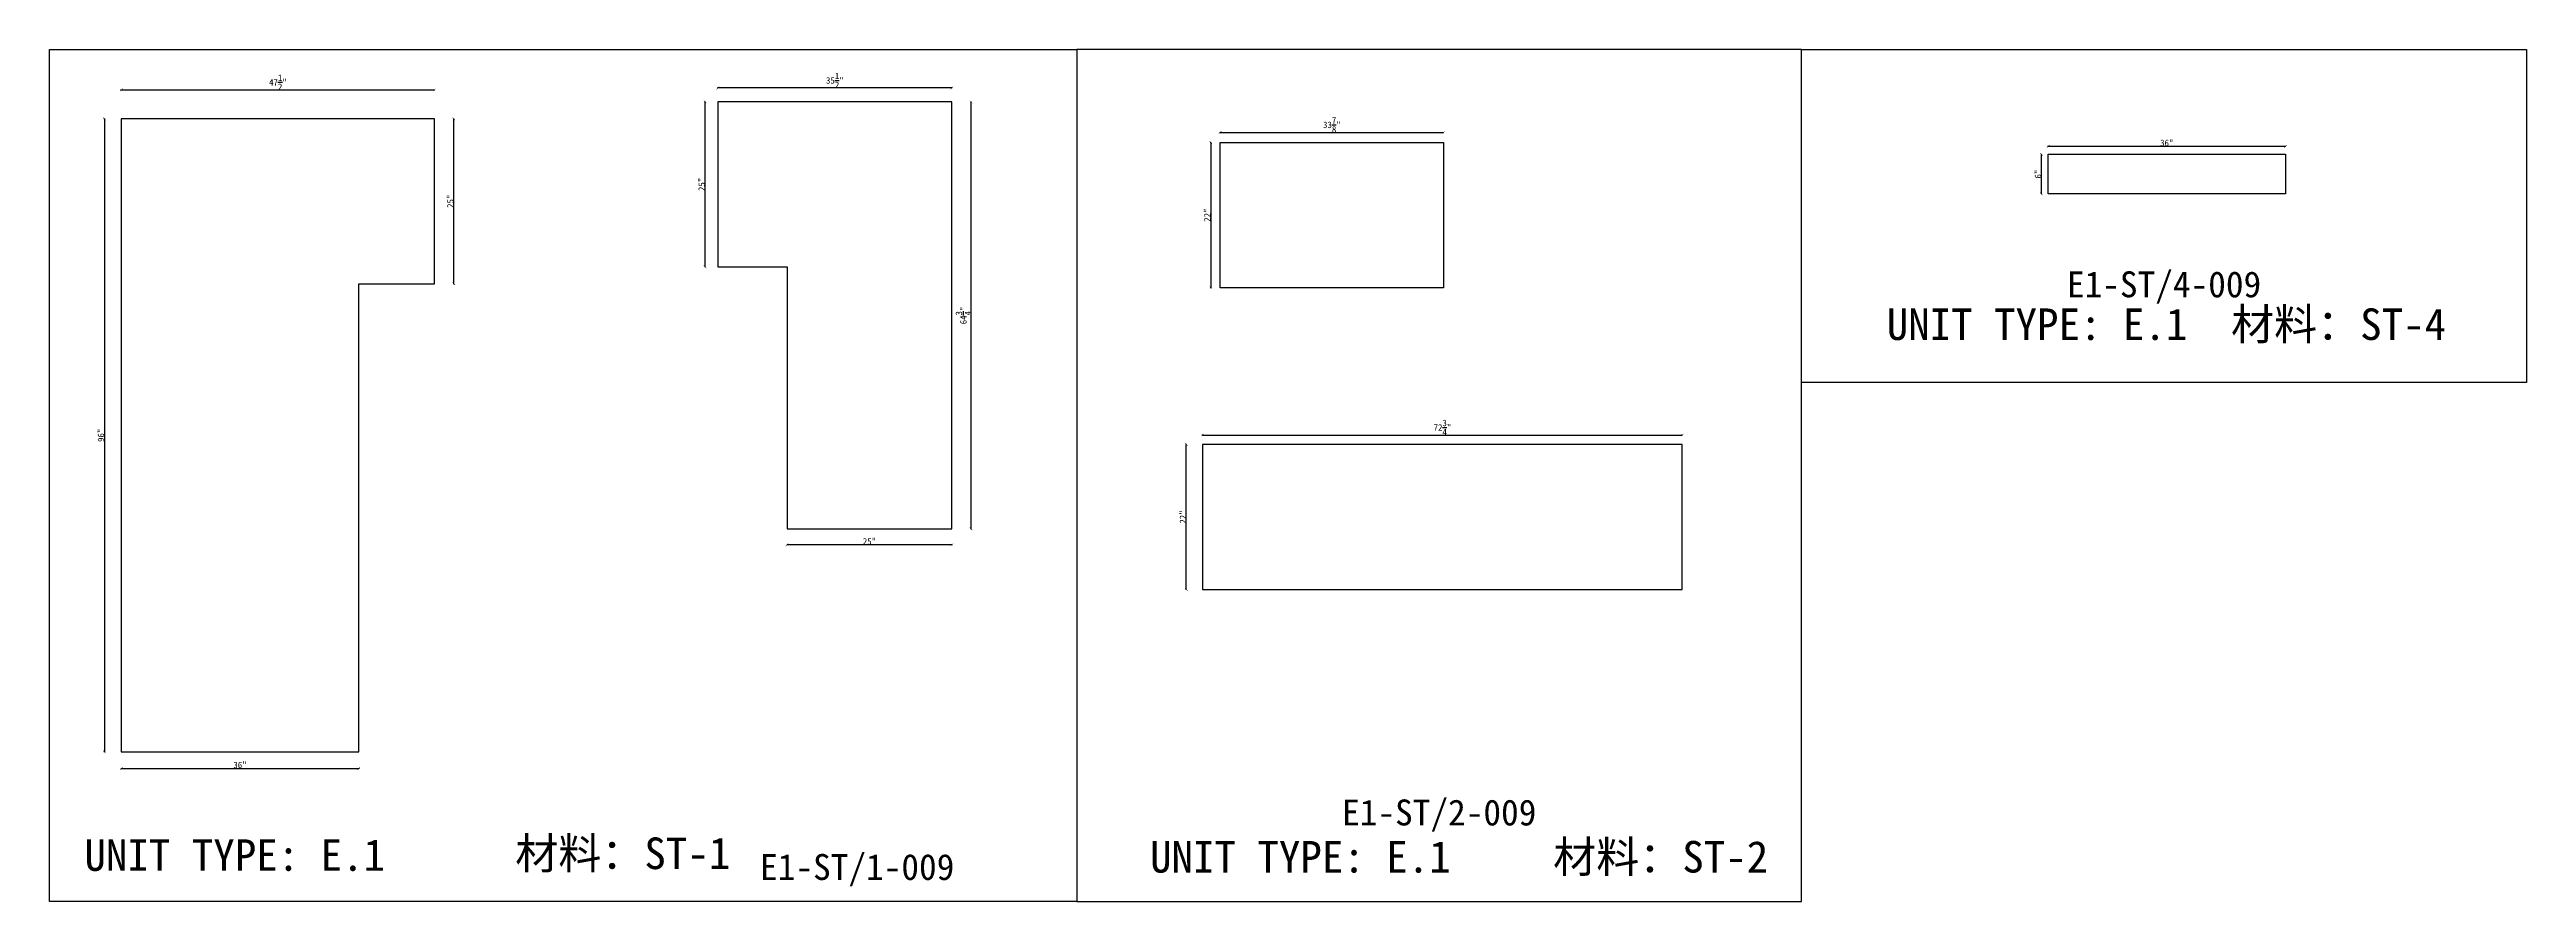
# Model space of a CAD drawing. Header units: millimetres. Extents: x -46966 to 138077, y -48408 to 2116.
# Drawn here: x -46966 to -37426, y -27305 to -24023 of the extents above; entities that cross this region are included whole.
import ezdxf
from ezdxf.enums import TextEntityAlignment as Align

# ---------------------------------------------------------------- set-up
doc = ezdxf.new("R2010")
doc.units = ezdxf.units.MM
doc.layers.add('PART_NUMBER', color=3, linetype='Continuous')
doc.styles.add('样式 1', font='')
doc.styles.get('样式 1').set_extended_font_data('NSimSun')
doc.dimstyles.new('副本 ISO-25', dxfattribs={"dimtxt": 25, "dimasz": 10, "dimexe": 1.5, "dimexo": 0.5, "dimtad": 1, "dimlfac": 0.03937, "dimlunit": 5, "dimtxsty": '样式 1', "dimblk": 'ARCHTICK', "dimcen": 2.5, "dimclrd": 256, "dimclrt": 1, "dimazin": 3, "dimtfac": 1, "dimtmove": 0, "dimatfit": 3, "dimfxlon": 1})

msp = doc.modelspace()

# ---------------------------------------------------------------- texts
at = {"style": '样式 1'}
for s, p in [('UNIT TYPE: E.1', (-39889.784, -25141.728)), ('材料：ST-4', (-38563.503, -25141.728)), ('UNIT TYPE: E.1', (-46831.71, -27186.756)), ('材料：ST-1', (-45172.423, -27180.101)), ('UNIT TYPE: E.1', (-42727.3, -27193.534)), ('材料：ST-2', (-41174.575, -27193.534))]:
    msp.add_text(s, height=121.5865, dxfattribs=at).set_placement(p)
at = {"layer": 'PART_NUMBER', "color": 3, "style": '样式 1'}
for s, p in [('E1-ST/4-009', (-38821.402, -24927.401)), ('E1-ST/2-009', (-41613.276, -26962.06)), ('E1-ST/1-009', (-43855.158, -27172.06))]:
    msp.add_text(s, height=100, dxfattribs=at).set_placement(p, align=Align.MIDDLE_CENTER)

# ---------------------------------------------------------------- blocks, each defined once
blk = doc.blocks.new('_ArchTick')
at = {"color": 0, "linetype": 'ByBlock', "const_width": 0.15}
blk.add_lwpolyline([(-0.5, -0.5), (0.5, 0.5)], dxfattribs=at)
blk = doc.blocks.new('*D124')
at = {"color": 0, "lineweight": -2, "transparency": 16777216}
for p, q in [((-44392.2, -24171.9), (-44392.2, -24169.4)), ((-43490.5, -24171.9), (-43490.5, -24169.4))]:
    blk.add_line(p, q, dxfattribs=at)
at = {"lineweight": -2, "transparency": 16777216}
blk.add_line((-43490.5, -24170.9), (-44392.2, -24170.9), dxfattribs=at)
at = {"layer": 'Defpoints', "color": 0, "transparency": 16777216}
for p in [(-44392.2, -24170.9), (-44392.2, -24224.9), (-43490.5, -24224.9)]:
    blk.add_point(p, dxfattribs=at)
at = {"lineweight": -2, "transparency": 16777216, "xscale": 10, "yscale": 10, "zscale": 10, "rotation": 180}
blk.add_blockref('_ArchTick', (-44392.2, -24170.9), dxfattribs=at)
at = {"lineweight": -2, "transparency": 16777216, "xscale": 10, "yscale": 10, "zscale": 10}
blk.add_blockref('_ArchTick', (-43490.5, -24170.9), dxfattribs=at)
at = {"color": 1, "transparency": 16777216, "insert": (-43941.3, -24141.9), "char_height": 25, "attachment_point": 5, "style": '样式 1'}
blk.add_mtext('\\A1;35{\\H1x;\\S1/2;}"', dxfattribs=at)
blk = doc.blocks.new('*D125')
at = {"color": 0, "lineweight": -2, "transparency": 16777216}
for p, q in [((-43418, -24224.9), (-43415.5, -24224.9)), ((-43418, -25869.6), (-43415.5, -25869.6))]:
    blk.add_line(p, q, dxfattribs=at)
at = {"lineweight": -2, "transparency": 16777216}
blk.add_line((-43417, -24224.9), (-43417, -25869.6), dxfattribs=at)
at = {"layer": 'Defpoints', "color": 0, "transparency": 16777216}
for p in [(-43490.5, -24224.9), (-43490.5, -25869.6), (-43417, -25869.6)]:
    blk.add_point(p, dxfattribs=at)
at = {"lineweight": -2, "transparency": 16777216, "xscale": 10, "yscale": 10, "zscale": 10}
for p, rotation in [((-43417, -24224.9), 90), ((-43417, -25869.6), 270)]:
    blk.add_blockref('_ArchTick', p, dxfattribs=dict(at, rotation=rotation))
at = {"color": 1, "transparency": 16777216, "insert": (-43446.1, -25047.2), "char_height": 25, "attachment_point": 5, "rotation": 90, "style": '样式 1'}
blk.add_mtext('\\A1;64{\\H1x;\\S3/4;}"', dxfattribs=at)
blk = doc.blocks.new('*D126')
at = {"color": 0, "lineweight": -2, "transparency": 16777216}
for p, q in [((-44125.5, -25929.8), (-44125.5, -25932.3)), ((-43490.5, -25929.8), (-43490.5, -25932.3))]:
    blk.add_line(p, q, dxfattribs=at)
at = {"lineweight": -2, "transparency": 16777216}
blk.add_line((-43490.5, -25930.8), (-44125.5, -25930.8), dxfattribs=at)
at = {"layer": 'Defpoints', "color": 0, "transparency": 16777216}
for p in [(-44125.5, -25869.6), (-44125.5, -25930.8), (-43490.5, -25869.6)]:
    blk.add_point(p, dxfattribs=at)
at = {"lineweight": -2, "transparency": 16777216, "xscale": 10, "yscale": 10, "zscale": 10, "rotation": 180}
blk.add_blockref('_ArchTick', (-44125.5, -25930.8), dxfattribs=at)
at = {"lineweight": -2, "transparency": 16777216, "xscale": 10, "yscale": 10, "zscale": 10}
blk.add_blockref('_ArchTick', (-43490.5, -25930.8), dxfattribs=at)
at = {"color": 1, "transparency": 16777216, "insert": (-43808, -25917.7), "char_height": 25, "attachment_point": 5, "style": '样式 1'}
blk.add_mtext('\\A1;25"', dxfattribs=at)
blk = doc.blocks.new('*D127')
at = {"color": 0, "lineweight": -2, "transparency": 16777216}
for p, q in [((-44440.2, -24224.9), (-44442.7, -24224.9)), ((-44440.2, -24859.9), (-44442.7, -24859.9))]:
    blk.add_line(p, q, dxfattribs=at)
at = {"lineweight": -2, "transparency": 16777216}
blk.add_line((-44441.2, -24859.9), (-44441.2, -24224.9), dxfattribs=at)
at = {"layer": 'Defpoints', "color": 0, "transparency": 16777216}
for p in [(-44441.2, -24224.9), (-44392.2, -24224.9), (-44392.2, -24859.9)]:
    blk.add_point(p, dxfattribs=at)
at = {"lineweight": -2, "transparency": 16777216, "xscale": 10, "yscale": 10, "zscale": 10}
for p, rotation in [((-44441.2, -24224.9), 90), ((-44441.2, -24859.9), 270)]:
    blk.add_blockref('_ArchTick', p, dxfattribs=dict(at, rotation=rotation))
at = {"color": 1, "transparency": 16777216, "insert": (-44454.3, -24542.4), "char_height": 25, "attachment_point": 5, "rotation": 90, "style": '样式 1'}
blk.add_mtext('\\A1;25"', dxfattribs=at)
blk = doc.blocks.new('*D114')
at = {"color": 0, "lineweight": -2, "transparency": 16777216}
for p, q in [((-46689.7, -24179.1), (-46689.7, -24176.6)), ((-45483.2, -24179.1), (-45483.2, -24176.6))]:
    blk.add_line(p, q, dxfattribs=at)
at = {"lineweight": -2, "transparency": 16777216}
blk.add_line((-46689.7, -24178.1), (-45483.2, -24178.1), dxfattribs=at)
at = {"layer": 'Defpoints', "color": 0, "transparency": 16777216}
for p in [(-45483.2, -24178.1), (-46689.7, -24289.9), (-45483.2, -24289.9)]:
    blk.add_point(p, dxfattribs=at)
at = {"lineweight": -2, "transparency": 16777216, "xscale": 10, "yscale": 10, "zscale": 10, "rotation": 180}
blk.add_blockref('_ArchTick', (-46689.7, -24178.1), dxfattribs=at)
at = {"lineweight": -2, "transparency": 16777216, "xscale": 10, "yscale": 10, "zscale": 10}
blk.add_blockref('_ArchTick', (-45483.2, -24178.1), dxfattribs=at)
at = {"color": 1, "transparency": 16777216, "insert": (-46086.4, -24149.1), "char_height": 25, "attachment_point": 5, "style": '样式 1'}
blk.add_mtext('\\A1;47{\\H1x;\\S1/2;}"', dxfattribs=at)
blk = doc.blocks.new('*D115')
at = {"color": 0, "lineweight": -2, "transparency": 16777216}
for p, q in [((-46753.9, -24289.9), (-46756.4, -24289.9)), ((-46753.9, -26728.3), (-46756.4, -26728.3))]:
    blk.add_line(p, q, dxfattribs=at)
at = {"lineweight": -2, "transparency": 16777216}
blk.add_line((-46754.9, -24289.9), (-46754.9, -26728.3), dxfattribs=at)
at = {"layer": 'Defpoints', "color": 0, "transparency": 16777216}
for p in [(-46689.7, -24289.9), (-46754.9, -26728.3), (-46689.7, -26728.3)]:
    blk.add_point(p, dxfattribs=at)
at = {"lineweight": -2, "transparency": 16777216, "xscale": 10, "yscale": 10, "zscale": 10}
for p, rotation in [((-46754.9, -24289.9), 90), ((-46754.9, -26728.3), 270)]:
    blk.add_blockref('_ArchTick', p, dxfattribs=dict(at, rotation=rotation))
at = {"color": 1, "transparency": 16777216, "insert": (-46768, -25509.1), "char_height": 25, "attachment_point": 5, "rotation": 90, "style": '样式 1'}
blk.add_mtext('\\A1;96"', dxfattribs=at)
blk = doc.blocks.new('*D116')
at = {"color": 0, "lineweight": -2, "transparency": 16777216}
for p, q in [((-46689.7, -26791.5), (-46689.7, -26794)), ((-45775.3, -26791.5), (-45775.3, -26794))]:
    blk.add_line(p, q, dxfattribs=at)
at = {"lineweight": -2, "transparency": 16777216}
blk.add_line((-46689.7, -26792.5), (-45775.3, -26792.5), dxfattribs=at)
at = {"layer": 'Defpoints', "color": 0, "transparency": 16777216}
for p in [(-46689.7, -26728.3), (-45775.3, -26728.3), (-45775.3, -26792.5)]:
    blk.add_point(p, dxfattribs=at)
at = {"lineweight": -2, "transparency": 16777216, "xscale": 10, "yscale": 10, "zscale": 10, "rotation": 180}
blk.add_blockref('_ArchTick', (-46689.7, -26792.5), dxfattribs=at)
at = {"lineweight": -2, "transparency": 16777216, "xscale": 10, "yscale": 10, "zscale": 10}
blk.add_blockref('_ArchTick', (-45775.3, -26792.5), dxfattribs=at)
at = {"color": 1, "transparency": 16777216, "insert": (-46232.5, -26779.3), "char_height": 25, "attachment_point": 5, "style": '样式 1'}
blk.add_mtext('\\A1;36"', dxfattribs=at)
blk = doc.blocks.new('*D117')
at = {"color": 0, "lineweight": -2, "transparency": 16777216}
for p, q in [((-45410.2, -24289.9), (-45407.7, -24289.9)), ((-45410.2, -24924.9), (-45407.7, -24924.9))]:
    blk.add_line(p, q, dxfattribs=at)
at = {"lineweight": -2, "transparency": 16777216}
blk.add_line((-45409.2, -24924.9), (-45409.2, -24289.9), dxfattribs=at)
at = {"layer": 'Defpoints', "color": 0, "transparency": 16777216}
for p in [(-45483.2, -24289.9), (-45409.2, -24289.9), (-45483.2, -24924.9)]:
    blk.add_point(p, dxfattribs=at)
at = {"lineweight": -2, "transparency": 16777216, "xscale": 10, "yscale": 10, "zscale": 10}
for p, rotation in [((-45409.2, -24289.9), 90), ((-45409.2, -24924.9), 270)]:
    blk.add_blockref('_ArchTick', p, dxfattribs=dict(at, rotation=rotation))
at = {"color": 1, "transparency": 16777216, "insert": (-45422.3, -24607.4), "char_height": 25, "attachment_point": 5, "rotation": 90, "style": '样式 1'}
blk.add_mtext('\\A1;25"', dxfattribs=at)
blk = doc.blocks.new('*D118')
at = {"color": 0, "lineweight": -2, "transparency": 16777216}
for p, q in [((-42457, -24343.1), (-42457, -24340.6)), ((-41596.5, -24343.1), (-41596.5, -24340.6))]:
    blk.add_line(p, q, dxfattribs=at)
at = {"lineweight": -2, "transparency": 16777216}
blk.add_line((-42457, -24342.1), (-41596.5, -24342.1), dxfattribs=at)
at = {"layer": 'Defpoints', "color": 0, "transparency": 16777216}
for p in [(-42457, -24381.5), (-41596.5, -24342.1), (-41596.5, -24381.5)]:
    blk.add_point(p, dxfattribs=at)
at = {"lineweight": -2, "transparency": 16777216, "xscale": 10, "yscale": 10, "zscale": 10, "rotation": 180}
blk.add_blockref('_ArchTick', (-42457, -24342.1), dxfattribs=at)
at = {"lineweight": -2, "transparency": 16777216, "xscale": 10, "yscale": 10, "zscale": 10}
blk.add_blockref('_ArchTick', (-41596.5, -24342.1), dxfattribs=at)
at = {"color": 1, "transparency": 16777216, "insert": (-42026.8, -24313), "char_height": 25, "attachment_point": 5, "style": '样式 1'}
blk.add_mtext('\\A1;33{\\H1x;\\S7/8;}"', dxfattribs=at)
blk = doc.blocks.new('*D119')
at = {"color": 0, "lineweight": -2, "transparency": 16777216}
for p, q in [((-42492.6, -24381.5), (-42495.1, -24381.5)), ((-42492.6, -24940.3), (-42495.1, -24940.3))]:
    blk.add_line(p, q, dxfattribs=at)
at = {"lineweight": -2, "transparency": 16777216}
blk.add_line((-42493.6, -24381.5), (-42493.6, -24940.3), dxfattribs=at)
at = {"layer": 'Defpoints', "color": 0, "transparency": 16777216}
for p in [(-42457, -24381.5), (-42493.6, -24940.3), (-42457, -24940.3)]:
    blk.add_point(p, dxfattribs=at)
at = {"lineweight": -2, "transparency": 16777216, "xscale": 10, "yscale": 10, "zscale": 10}
for p, rotation in [((-42493.6, -24381.5), 90), ((-42493.6, -24940.3), 270)]:
    blk.add_blockref('_ArchTick', p, dxfattribs=dict(at, rotation=rotation))
at = {"color": 1, "transparency": 16777216, "insert": (-42506.7, -24660.9), "char_height": 25, "attachment_point": 5, "rotation": 90, "style": '样式 1'}
blk.add_mtext('\\A1;22"', dxfattribs=at)
blk = doc.blocks.new('*D120')
at = {"color": 0, "lineweight": -2, "transparency": 16777216}
for p, q in [((-42524.9, -25509), (-42524.9, -25506.5)), ((-40677, -25509), (-40677, -25506.5))]:
    blk.add_line(p, q, dxfattribs=at)
at = {"lineweight": -2, "transparency": 16777216}
blk.add_line((-42524.9, -25508), (-40677, -25508), dxfattribs=at)
at = {"layer": 'Defpoints', "color": 0, "transparency": 16777216}
for p in [(-42524.9, -25544.4), (-40677, -25508), (-40677, -25544.4)]:
    blk.add_point(p, dxfattribs=at)
at = {"lineweight": -2, "transparency": 16777216, "xscale": 10, "yscale": 10, "zscale": 10, "rotation": 180}
blk.add_blockref('_ArchTick', (-42524.9, -25508), dxfattribs=at)
at = {"lineweight": -2, "transparency": 16777216, "xscale": 10, "yscale": 10, "zscale": 10}
blk.add_blockref('_ArchTick', (-40677, -25508), dxfattribs=at)
at = {"color": 1, "transparency": 16777216, "insert": (-41600.9, -25478.9), "char_height": 25, "attachment_point": 5, "style": '样式 1'}
blk.add_mtext('\\A1;72{\\H1x;\\S3/4;}"', dxfattribs=at)
blk = doc.blocks.new('*D121')
at = {"color": 0, "lineweight": -2, "transparency": 16777216}
for p, q in [((-42586.5, -25544.4), (-42589, -25544.4)), ((-42586.5, -26103.2), (-42589, -26103.2))]:
    blk.add_line(p, q, dxfattribs=at)
at = {"lineweight": -2, "transparency": 16777216}
blk.add_line((-42587.5, -26103.2), (-42587.5, -25544.4), dxfattribs=at)
at = {"layer": 'Defpoints', "color": 0, "transparency": 16777216}
for p in [(-42587.5, -25544.4), (-42524.9, -25544.4), (-42524.9, -26103.2)]:
    blk.add_point(p, dxfattribs=at)
at = {"lineweight": -2, "transparency": 16777216, "xscale": 10, "yscale": 10, "zscale": 10}
for p, rotation in [((-42587.5, -25544.4), 90), ((-42587.5, -26103.2), 270)]:
    blk.add_blockref('_ArchTick', p, dxfattribs=dict(at, rotation=rotation))
at = {"color": 1, "transparency": 16777216, "insert": (-42600.7, -25823.8), "char_height": 25, "attachment_point": 5, "rotation": 90, "style": '样式 1'}
blk.add_mtext('\\A1;22"', dxfattribs=at)
blk = doc.blocks.new('*D122')
at = {"color": 0, "lineweight": -2, "transparency": 16777216}
for p, q in [((-39268.1, -24396.7), (-39268.1, -24394.2)), ((-38353.7, -24396.7), (-38353.7, -24394.2))]:
    blk.add_line(p, q, dxfattribs=at)
at = {"lineweight": -2, "transparency": 16777216}
blk.add_line((-39268.1, -24395.7), (-38353.7, -24395.7), dxfattribs=at)
at = {"layer": 'Defpoints', "color": 0, "transparency": 16777216}
for p in [(-38353.7, -24395.7), (-39268.1, -24426.6), (-38353.7, -24426.6)]:
    blk.add_point(p, dxfattribs=at)
at = {"lineweight": -2, "transparency": 16777216, "xscale": 10, "yscale": 10, "zscale": 10, "rotation": 180}
blk.add_blockref('_ArchTick', (-39268.1, -24395.7), dxfattribs=at)
at = {"lineweight": -2, "transparency": 16777216, "xscale": 10, "yscale": 10, "zscale": 10}
blk.add_blockref('_ArchTick', (-38353.7, -24395.7), dxfattribs=at)
at = {"color": 1, "transparency": 16777216, "insert": (-38810.9, -24382.6), "char_height": 25, "attachment_point": 5, "style": '样式 1'}
blk.add_mtext('\\A1;36"', dxfattribs=at)
blk = doc.blocks.new('*D123')
at = {"color": 0, "lineweight": -2, "transparency": 16777216}
for p, q in [((-39292.9, -24426.6), (-39295.4, -24426.6)), ((-39292.9, -24579), (-39295.4, -24579))]:
    blk.add_line(p, q, dxfattribs=at)
at = {"lineweight": -2, "transparency": 16777216}
blk.add_line((-39293.9, -24579), (-39293.9, -24426.6), dxfattribs=at)
at = {"layer": 'Defpoints', "color": 0, "transparency": 16777216}
for p in [(-39293.9, -24426.6), (-39268.1, -24426.6), (-39268.1, -24579)]:
    blk.add_point(p, dxfattribs=at)
at = {"lineweight": -2, "transparency": 16777216, "xscale": 10, "yscale": 10, "zscale": 10}
for p, rotation in [((-39293.9, -24426.6), 90), ((-39293.9, -24579), 270)]:
    blk.add_blockref('_ArchTick', p, dxfattribs=dict(at, rotation=rotation))
at = {"color": 1, "transparency": 16777216, "insert": (-39307.1, -24502.8), "char_height": 25, "attachment_point": 5, "rotation": 90, "style": '样式 1'}
blk.add_mtext('\\A1;6"', dxfattribs=at)

# ---------------------------------------------------------------- dimensions: what is measured, and where the dimension line sits
for base, p1, p2, picture, middle in [((-45483.178, -24178.147), (-46689.678, -24289.869), (-45483.178, -24289.869), '*D114', (-46086.428, -24149.123)), ((-44392.161, -24170.94), (-43490.461, -24224.911), (-44392.161, -24224.911), '*D124', (-43941.311, -24141.916)), ((-41596.543, -24342.115), (-42456.968, -24381.542), (-41596.543, -24381.542), '*D118', (-42026.756, -24313.022)), ((-38353.692, -24395.735), (-39268.092, -24426.571), (-38353.692, -24426.571), '*D122', (-38810.892, -24382.61)), ((-40677.015, -25507.978), (-42524.865, -25544.438), (-40677.015, -25544.438), '*D120', (-41600.94, -25478.885)), ((-44125.461, -25930.818), (-43490.461, -25869.561), (-44125.461, -25869.561), '*D126', (-43807.961, -25917.693)), ((-45775.278, -26792.461), (-46689.678, -26728.269), (-45775.278, -26728.269), '*D116', (-46232.478, -26779.336))]:
    dim = msp.add_linear_dim(base=base, p1=p1, p2=p2, dimstyle='副本 ISO-25')
    dim.commit()
    dim.dimension.update_dxf_attribs({"geometry": picture, "text_midpoint": middle})
for base, p1, p2, picture, middle in [((-44441.206, -24224.911), (-44392.161, -24859.911), (-44392.161, -24224.911), '*D127', (-44454.331, -24542.411)), ((-43417.021, -25869.561), (-43490.461, -24224.911), (-43490.461, -25869.561), '*D125', (-43446.114, -25047.236)), ((-46754.91, -26728.269), (-46689.678, -24289.869), (-46689.678, -26728.269), '*D115', (-46768.035, -25509.069)), ((-45409.174, -24289.869), (-45483.178, -24924.869), (-45483.178, -24289.869), '*D117', (-45422.299, -24607.369)), ((-42493.614, -24940.342), (-42456.968, -24381.542), (-42456.968, -24940.342), '*D119', (-42506.739, -24660.942)), ((-39293.927, -24426.571), (-39268.092, -24578.971), (-39268.092, -24426.571), '*D123', (-39307.052, -24502.771)), ((-42587.536, -25544.438), (-42524.865, -26103.238), (-42524.865, -25544.438), '*D121', (-42600.661, -25823.838))]:
    dim = msp.add_linear_dim(base=base, p1=p1, p2=p2, angle=90, dimstyle='副本 ISO-25')
    dim.commit()
    dim.dimension.update_dxf_attribs({"geometry": picture, "text_midpoint": middle})

# ---------------------------------------------------------------- linework, layer by layer
at = {"color": 1}
for points in [[(-46966.168, -24022.834), (-43009.286, -24022.834), (-43009.286, -27304.891), (-46966.168, -27304.891)], [(-43009.286, -27304.891), (-40217.412, -27304.891), (-40217.412, -24022.834), (-43009.286, -24022.834)], [(-40217.412, -24022.834), (-37425.537, -24022.834), (-37425.537, -25305.232), (-40217.412, -25305.232)]]:
    msp.add_lwpolyline(points, close=True, dxfattribs=at)
for points in [[(-43490.461, -24224.911), (-44392.161, -24224.911), (-44392.161, -24859.911), (-44125.461, -24859.911), (-44125.461, -25869.561), (-43490.461, -25869.561)], [(-45775.278, -24924.869), (-45483.178, -24924.869), (-45483.178, -24289.869), (-46689.678, -24289.869), (-46689.678, -26728.269), (-45775.278, -26728.269)], [(-42456.968, -24381.542), (-41596.543, -24381.542), (-41596.543, -24940.342), (-42456.968, -24940.342)], [(-39268.092, -24426.571), (-38353.692, -24426.571), (-38353.692, -24578.971), (-39268.092, -24578.971)], [(-40677.015, -25544.438), (-42524.865, -25544.438), (-42524.865, -26103.238), (-40677.015, -26103.238)]]:
    msp.add_lwpolyline(points, close=True)

msp.set_redraw_order([(e.dxf.handle, doc.entitydb.next_handle()) for e in msp.query("TEXT MTEXT ATTDEF DIMENSION ARC_DIMENSION")])  # texts and dimensions are drawn at this point

doc.saveas('drawing.dxf')
